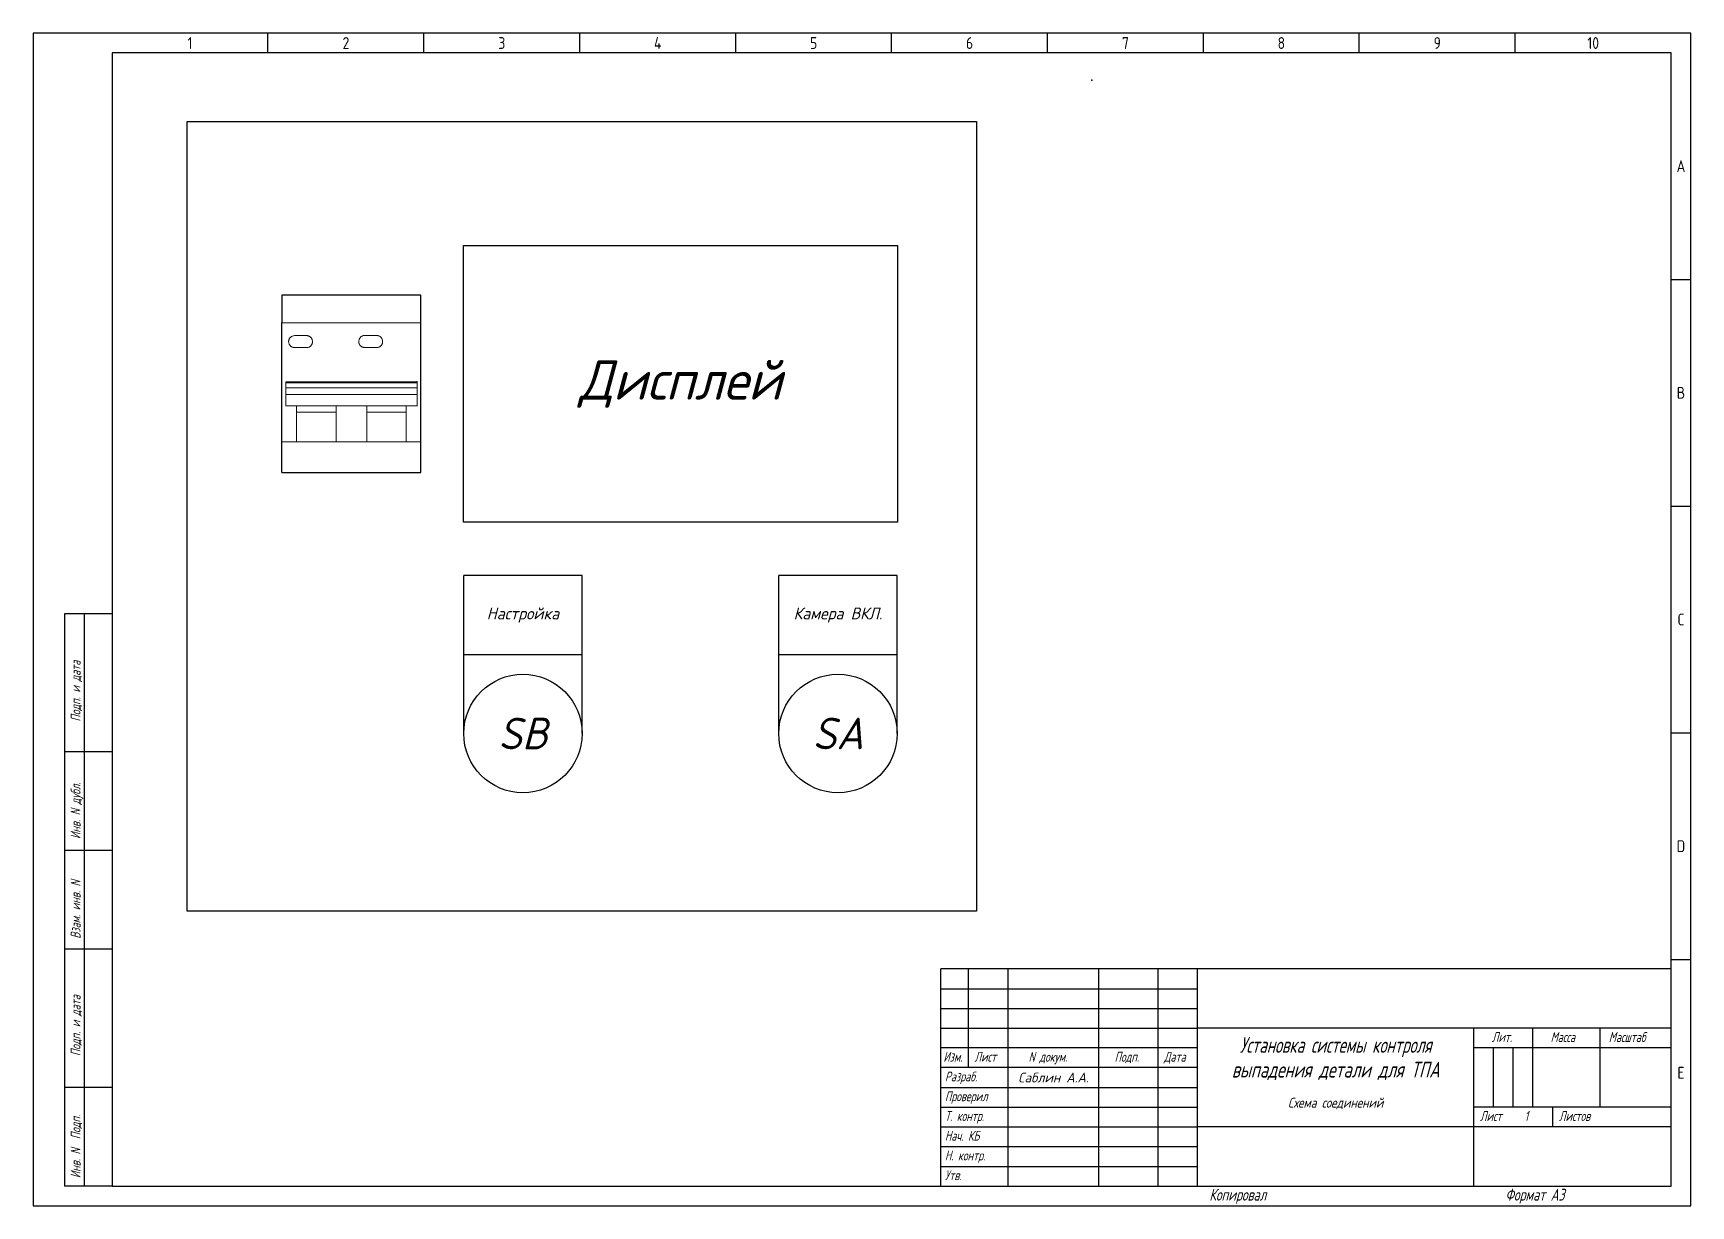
# Model space of a CAD drawing. Header units: millimetres. Extents: x 1328 to 12195, y -7 to 5934.
# Drawn here: x 1328 to 1748, y 312.4 to 609.4 of the extents above; entities that cross this region are included whole.
import ezdxf
from ezdxf.enums import TextEntityAlignment as Align

# ---------------------------------------------------------------- set-up
doc = ezdxf.new("R2010")
doc.units = ezdxf.units.MM
for name, color, linetype in [('ELEMENT', 2, 'Continuous'), ('FORMAT_LINE', 7, 'Continuous'), ('FORMAT_TEXT', 7, 'Continuous'), ('LINE', 3, 'Continuous'), ('TEXT', 7, 'Continuous'), ('Электроаппараты', 2, 'Continuous')]:
    doc.layers.add(name, color=color, linetype=linetype)
doc.styles.add('GOST_B', font='GOST_B.TTF', dxfattribs={"oblique": 15})
doc.styles.add('STYLE1', font='txtnew_w.shx', dxfattribs={"width": 0.8, "oblique": 15})

msp = doc.modelspace()

# ---------------------------------------------------------------- texts
at = {"layer": 'ELEMENT', "color": 7, "style": 'GOST_B', "oblique": 15}
msp.add_text('Дисплей', height=10, dxfattribs=at).set_placement((1492, 520.59), align=Align.MIDDLE)
at = {"layer": 'FORMAT_TEXT', "style": 'STYLE1', "oblique": 15}
for s, height, width, p in [('Установка системы контроля', 4, 0.65, (1658, 351.16)), ('выпадения детали для ТПА', 4, 0.7, (1658, 344.91)), ('Схема соединений', 2.5, 0.8, (1658, 337.28))]:
    msp.add_text(s, height=height, dxfattribs=dict(at, width=width)).set_placement(p, align=Align.CENTER)
at = {"layer": 'TEXT', "style": 'GOST_B', "oblique": 15}
msp.add_text('Саблин А.А.', height=2.5, dxfattribs=at).set_placement((1586.5, 344.91), align=Align.MIDDLE)
at = {"layer": 'Электроаппараты', "color": 7, "style": 'GOST_B', "oblique": 15, "text_generation_flag": 6}
for s, p in [('Настройка', (1452.09, 462.04)), ('Камера ВКЛ.', (1531.91, 462.04))]:
    msp.add_text(s, height=3, rotation=180, dxfattribs=at).set_placement(p, align=Align.MIDDLE)
at = {"layer": 'Электроаппараты', "color": 7, "style": 'GOST_B', "oblique": 15}
for s, p in [('SB', (1452.09, 432.04)), ('SA', (1531.91, 432.04))]:
    msp.add_text(s, height=8, dxfattribs=at).set_placement(p, align=Align.MIDDLE)

# ---------------------------------------------------------------- blocks, each defined once
blk = doc.blocks.new('FORMAT_A3-1')
for p, q in [((59.5, 292), (59.5, 297)), ((99, 292), (99, 297)), ((138.5, 292), (138.5, 297)), ((178, 292), (178, 297)), ((217.5, 292), (217.5, 297)), ((257, 292), (257, 297)), ((296.5, 292), (296.5, 297)), ((336, 292), (336, 297)), ((375.5, 292), (375.5, 297)), ((415, 234.6), (420, 234.6)), ((415, 177.2), (420, 177.2)), ((415, 119.8), (420, 119.8)), ((415, 62.4), (420, 62.4))]:
    blk.add_line(p, q)
at = {"color": 2}
for p, q in [((13, 5), (13, 150)), ((20, 115), (8, 115)), ((20, 90), (8, 90)), ((20, 65), (8, 65)), ((415, 60), (230, 60)), ((230, 5), (230, 60)), ((237, 35), (237, 60)), ((247, 5), (247, 60)), ((270, 5), (270, 60)), ((285, 5), (285, 60)), ((295, 5), (295, 60)), ((415, 45), (295, 45)), ((365, 5), (365, 45)), ((380, 25), (380, 45)), ((397, 25), (397, 45)), ((295, 40), (230, 40)), ((415, 40), (365, 40)), ((295, 35), (230, 35)), ((20, 30), (8, 30)), ((415, 25), (365, 25)), ((385, 20), (385, 25)), ((415, 20), (295, 20))]:
    blk.add_line(p, q, dxfattribs=at)
at = {"color": 7}
for p, q in [((230, 55), (295, 55)), ((230, 50), (295, 50)), ((230, 45), (295, 45)), ((370, 25), (370, 40)), ((375, 25), (375, 40)), ((230, 30), (295, 30)), ((230, 25), (295, 25)), ((230, 20), (295, 20)), ((230, 15), (295, 15)), ((230, 10), (295, 10))]:
    blk.add_line(p, q, dxfattribs=at)
blk.add_lwpolyline([(0, 0), (420, 0), (420, 297), (0, 297)], close=True)
at = {"color": 2}
blk.add_lwpolyline([(20, 5), (415, 5), (415, 292), (20, 292)], close=True, dxfattribs=at)
blk.add_lwpolyline([(20, 5), (8, 5), (8, 150), (20, 150)], dxfattribs=at)
at = {"style": 'STYLE1', "width": 0.8}
for s, p in [('1', (39.75, 294.5)), ('2', (79.25, 294.5)), ('3', (118.75, 294.5)), ('4', (158.25, 294.5)), ('5', (197.75, 294.5)), ('6', (237.25, 294.5)), ('7', (276.75, 294.5)), ('8', (316.25, 294.5)), ('9', (355.75, 294.5)), ('10', (395.25, 294.5)), ('A', (417.5, 263.3)), ('B', (417.5, 205.9)), ('C', (417.5, 148.5)), ('D', (417.5, 91.1)), ('E', (417.5, 33.7))]:
    blk.add_text(s, height=3, dxfattribs=at).set_placement(p, align=Align.MIDDLE_CENTER)
at = {"style": 'STYLE1', "oblique": 15, "width": 0.7}
for s, p in [('Подп. и дата', (12, 122.64)), ('Инв. N дубл.', (12, 92.91)), ('Взам. инв. N', (12, 67.64)), ('Подп. и дата', (12, 37.91)), ('Инв. N  Подп.', (12, 7))]:
    blk.add_text(s, height=2.5, rotation=90, dxfattribs=at).set_placement(p)
for s, height, p in [('Лит.', 2.5, (369.58, 41.5)), ('Масса', 2.5, (384.47, 41.5)), ('Масштаб', 2.5, (399.21, 41.5)), ('Изм.', 2.5, (230.61, 36.5)), ('Лист', 2.5, (238.5, 36.5)), ('N докум.', 2.5, (252.21, 36.5)), ('Подп.', 2.5, (274, 36.5)), ('Дата', 2.5, (286.5, 36.5)), ('Разраб.', 2.5, (231, 31.5)), ('Проверил', 2.5, (231, 26.5)), ('Т. контр.', 2.5, (231, 21.5)), ('Лист     1', 2.5, (366.58, 21.5)), ('Листов', 2.5, (386.58, 21.5)), ('Нач. КБ', 2.5, (231, 16.5)), ('Н. контр.', 2.5, (231, 11.5)), ('Утв.', 2.5, (231, 6.5)), ('Копировал', 3, (298, 1.32)), ('Формат А3', 3, (373, 1.32))]:
    blk.add_text(s, height=height, dxfattribs=at).set_placement(p)

# ---------------------------------------------------------------- linework, layer by layer
at = {"layer": 'FORMAT_LINE', "color": 7}
for p, q in [((1367, 587.04), (1367, 587.04)), ((1426.2, 498.13), (1426.2, 498.13)), ((1467.09, 472.04), (1437.09, 472.04)), ((1437.09, 432.04), (1437.09, 472.04)), ((1467.09, 432.04), (1467.09, 472.04)), ((1546.91, 472.04), (1516.91, 472.04)), ((1516.91, 432.04), (1516.91, 472.04)), ((1546.91, 432.04), (1546.91, 472.04)), ((1437.09, 452.04), (1467.09, 452.04)), ((1516.91, 452.04), (1546.91, 452.04))]:
    msp.add_line(p, q, dxfattribs=at)
at = {"layer": 'LINE'}
msp.add_point((1596.21, 597.48), dxfattribs=at)
at = {"layer": 'Электроаппараты'}
for p, q in [((1426.2, 543.04), (1391, 543.04)), ((1391, 543.04), (1391, 536.01)), ((1426.2, 536.04), (1426.2, 543.04)), ((1391, 498.13), (1391, 536.01)), ((1426.2, 498.13), (1426.2, 536.04)), ((1391, 498.13), (1426.2, 498.13))]:
    msp.add_line(p, q, dxfattribs=at)
msp.add_lwpolyline([(1367, 587.04), (1567, 587.04), (1567, 387.04), (1367, 387.04)], close=True, dxfattribs=at)
at = {"layer": 'Электроаппараты', "color": 2}
msp.add_lwpolyline([(1437, 555.59), (1547, 555.59), (1547, 485.59), (1437, 485.59)], close=True, dxfattribs=at)
at = {"layer": 'Электроаппараты'}
for centre in [(1452.09, 432.04), (1531.91, 432.04)]:
    msp.add_circle(centre, 15, dxfattribs=at)
at = {"layer": 'Электроаппараты', "lineweight": 20}
for points in [[(1391, 536.01), (1391, 536.01), (1426.2, 536.04), (1426.2, 536.04)], [(1397.26, 532.81), (1397.26, 532.81), (1394.25, 532.81), (1394.25, 532.81)], [(1394.25, 529.76), (1394.25, 529.76), (1397.26, 529.76), (1397.26, 529.76)], [(1415.04, 532.84), (1415.04, 532.84), (1412.03, 532.84), (1412.03, 532.84)], [(1412.03, 529.79), (1412.03, 529.79), (1415.04, 529.79), (1415.04, 529.79)], [(1391.98, 515.01), (1391.98, 515.01), (1391.98, 521.08), (1391.98, 521.08)], [(1425.27, 521.08), (1425.27, 521.08), (1391.98, 521.08), (1391.98, 521.08)], [(1425.27, 520.84), (1425.27, 520.84), (1391.98, 520.84), (1391.98, 520.84)], [(1425.27, 521.24), (1425.27, 521.24), (1425.27, 515.16), (1425.27, 515.16)], [(1391.98, 519.56), (1391.98, 519.56), (1425.24, 519.56), (1425.24, 519.56)], [(1391.98, 517.88), (1391.98, 517.88), (1425.27, 517.88), (1425.27, 517.88)], [(1394.73, 515.01), (1394.73, 515.01), (1391.98, 515.01), (1391.98, 515.01)], [(1425.35, 515.03), (1425.35, 515.03), (1394.73, 515.03), (1394.73, 515.03)], [(1394.73, 505.9), (1394.73, 505.9), (1394.73, 515.01), (1394.73, 515.01)], [(1394.73, 515.01), (1394.73, 515.01), (1394.73, 515.01), (1394.73, 515.01)], [(1394.73, 513.39), (1394.73, 513.39), (1404.74, 513.39), (1404.74, 513.39)], [(1394.73, 513.39), (1394.73, 513.39), (1404.74, 513.39), (1404.74, 513.39)], [(1404.74, 515.01), (1404.74, 515.01), (1404.74, 505.9), (1404.74, 505.9)], [(1404.74, 515.01), (1404.74, 515.01), (1404.74, 515.01), (1404.74, 515.01)], [(1404.74, 513.39), (1404.74, 513.39), (1404.74, 513.39), (1404.74, 513.39)], [(1412.51, 505.92), (1412.51, 505.92), (1412.51, 515.03), (1412.51, 515.03)], [(1412.51, 515.03), (1412.51, 515.03), (1412.51, 515.03), (1412.51, 515.03)], [(1412.51, 513.39), (1412.51, 513.39), (1422.52, 513.39), (1422.52, 513.39)], [(1422.52, 515.03), (1422.52, 515.03), (1422.52, 505.92), (1422.52, 505.92)], [(1422.52, 515.03), (1422.52, 515.03), (1422.52, 515.03), (1422.52, 515.03)], [(1391, 505.9), (1391, 505.9), (1426.2, 505.9), (1426.2, 505.9)], [(1405.41, 505.9), (1405.41, 505.9), (1408.41, 505.9), (1408.41, 505.9)], [(1408.61, 505.9), (1408.61, 505.9), (1408.61, 505.9), (1408.61, 505.9)]]:
    msp.add_open_spline(points, degree=3, dxfattribs=at)
for points in [[(1394.25, 532.81), (1394.05, 532.81), (1393.85, 532.77), (1393.67, 532.69), (1393.67, 532.69), (1393.48, 532.61), (1393.31, 532.5), (1393.17, 532.36), (1393.17, 532.36), (1393.1, 532.29), (1393.04, 532.21), (1392.99, 532.13), (1392.99, 532.13), (1392.93, 532.04), (1392.89, 531.96), (1392.85, 531.86), (1392.85, 531.86), (1392.81, 531.77), (1392.78, 531.68), (1392.76, 531.58), (1392.76, 531.58), (1392.74, 531.49), (1392.73, 531.39), (1392.73, 531.29), (1392.73, 531.29), (1392.73, 531.09), (1392.77, 530.89), (1392.85, 530.71), (1392.85, 530.71), (1392.92, 530.53), (1393.03, 530.36), (1393.17, 530.21), (1393.17, 530.21), (1393.24, 530.14), (1393.32, 530.08), (1393.4, 530.02), (1393.4, 530.02), (1393.49, 529.96), (1393.57, 529.92), (1393.67, 529.88), (1393.67, 529.88), (1393.76, 529.84), (1393.86, 529.81), (1393.95, 529.79), (1393.95, 529.79), (1394.05, 529.77), (1394.15, 529.76), (1394.25, 529.76)], [(1397.26, 529.76), (1397.46, 529.76), (1397.66, 529.8), (1397.84, 529.88), (1397.84, 529.88), (1398.03, 529.96), (1398.2, 530.07), (1398.34, 530.21), (1398.34, 530.21), (1398.41, 530.29), (1398.47, 530.36), (1398.52, 530.45), (1398.52, 530.45), (1398.58, 530.53), (1398.62, 530.62), (1398.66, 530.71), (1398.66, 530.71), (1398.7, 530.8), (1398.73, 530.9), (1398.75, 530.99), (1398.75, 530.99), (1398.76, 531.09), (1398.77, 531.19), (1398.77, 531.29), (1398.77, 531.29), (1398.77, 531.48), (1398.73, 531.68), (1398.66, 531.86), (1398.66, 531.86), (1398.58, 532.05), (1398.47, 532.22), (1398.33, 532.36), (1398.33, 532.36), (1398.26, 532.43), (1398.19, 532.49), (1398.1, 532.55), (1398.1, 532.55), (1398.02, 532.6), (1397.93, 532.65), (1397.84, 532.69), (1397.84, 532.69), (1397.75, 532.73), (1397.65, 532.76), (1397.55, 532.78), (1397.55, 532.78), (1397.46, 532.8), (1397.36, 532.81), (1397.26, 532.81)], [(1412.03, 532.84), (1411.83, 532.84), (1411.63, 532.8), (1411.45, 532.72), (1411.45, 532.72), (1411.26, 532.64), (1411.09, 532.53), (1410.95, 532.38), (1410.95, 532.38), (1410.88, 532.31), (1410.82, 532.24), (1410.77, 532.15), (1410.77, 532.15), (1410.71, 532.07), (1410.67, 531.98), (1410.63, 531.89), (1410.63, 531.89), (1410.59, 531.8), (1410.56, 531.71), (1410.55, 531.61), (1410.55, 531.61), (1410.53, 531.51), (1410.52, 531.41), (1410.52, 531.31), (1410.52, 531.31), (1410.52, 531.12), (1410.55, 530.92), (1410.63, 530.74), (1410.63, 530.74), (1410.7, 530.55), (1410.81, 530.38), (1410.95, 530.24), (1410.95, 530.24), (1411.02, 530.17), (1411.1, 530.1), (1411.18, 530.05), (1411.18, 530.05), (1411.27, 529.99), (1411.35, 529.94), (1411.45, 529.9), (1411.45, 529.9), (1411.54, 529.87), (1411.64, 529.84), (1411.73, 529.82), (1411.73, 529.82), (1411.83, 529.8), (1411.93, 529.79), (1412.03, 529.79)], [(1415.04, 529.79), (1415.24, 529.79), (1415.44, 529.83), (1415.62, 529.91), (1415.62, 529.91), (1415.81, 529.98), (1415.98, 530.1), (1416.12, 530.24), (1416.12, 530.24), (1416.19, 530.31), (1416.25, 530.39), (1416.3, 530.47), (1416.3, 530.47), (1416.36, 530.55), (1416.41, 530.64), (1416.44, 530.74), (1416.44, 530.74), (1416.48, 530.83), (1416.51, 530.92), (1416.53, 531.02), (1416.53, 531.02), (1416.54, 531.12), (1416.55, 531.22), (1416.55, 531.32), (1416.55, 531.32), (1416.55, 531.51), (1416.51, 531.71), (1416.44, 531.89), (1416.44, 531.89), (1416.37, 532.07), (1416.25, 532.24), (1416.12, 532.38), (1416.12, 532.38), (1416.05, 532.45), (1415.97, 532.52), (1415.89, 532.57), (1415.89, 532.57), (1415.8, 532.63), (1415.72, 532.68), (1415.62, 532.72), (1415.62, 532.72), (1415.53, 532.76), (1415.43, 532.79), (1415.34, 532.81), (1415.34, 532.81), (1415.24, 532.83), (1415.14, 532.84), (1415.04, 532.84)]]:
    msp.add_open_spline(points, degree=3, knots=[0, 0, 0, 0, 0.076923, 0.076923, 0.076923, 0.115385, 0.153846, 0.153846, 0.153846, 0.192308, 0.230769, 0.230769, 0.230769, 0.269231, 0.307692, 0.307692, 0.307692, 0.346154, 0.384615, 0.384615, 0.384615, 0.423077, 0.461538, 0.461538, 0.461538, 0.5, 0.538462, 0.538462, 0.538462, 0.576923, 0.615385, 0.615385, 0.615385, 0.653846, 0.692308, 0.692308, 0.692308, 0.730769, 0.769231, 0.769231, 0.769231, 0.807692, 0.846154, 0.846154, 0.846154, 0.923077, 1, 1, 1, 1], dxfattribs=at)

# ---------------------------------------------------------------- block references
msp.add_blockref('FORMAT_A3-1', (1328, 312.41))

msp.set_redraw_order([(e.dxf.handle, doc.entitydb.next_handle()) for e in msp.query("TEXT MTEXT ATTDEF DIMENSION ARC_DIMENSION")])  # texts and dimensions are drawn at this point

doc.saveas('drawing.dxf')
